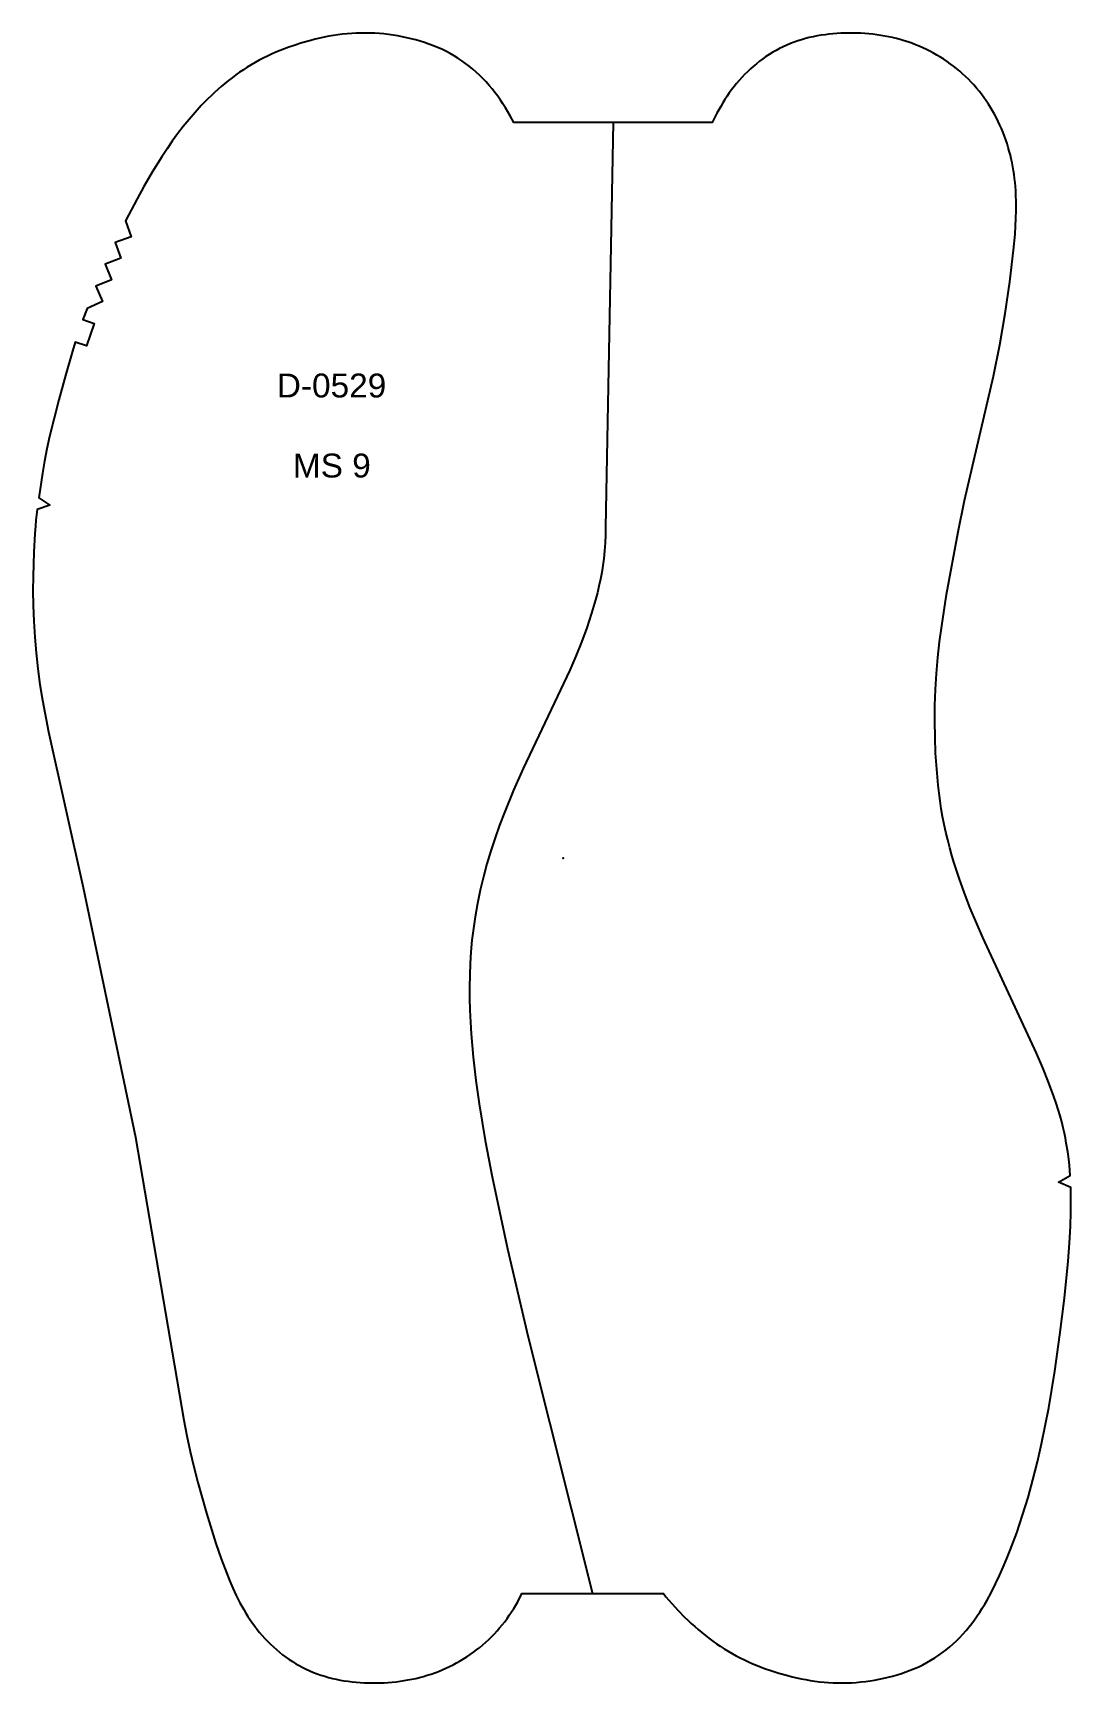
# Model space of a CAD drawing. Extents: x -397 to 4045, y -1309 to -990.
# Drawn here: x 2598.1 to 2771.8, y -1308.9 to -1032.7 of the extents above; entities that cross this region are included whole.
import ezdxf

# ---------------------------------------------------------------- set-up
doc = ezdxf.new("R2010")
doc.units = 0
doc.layers.add('DEFAULT', color=7, linetype='CONTINUOUS')
doc.styles.add('ARIAL_REGULAR', font='arial.ttf')

msp = doc.modelspace()

# ---------------------------------------------------------------- texts
at = {"layer": 'DEFAULT', "color": 1, "style": 'ARIAL_REGULAR'}
for s, p in [('D-0529', (2638.86, -1093.73)), ('MS 9', (2641.55, -1107.13))]:
    msp.add_text(s, height=4, dxfattribs=at).set_placement(p)

# ---------------------------------------------------------------- linework, layer by layer
at = {"layer": 'DEFAULT'}
msp.add_lwpolyline([(2711.91, -1047.35), (2711.74, -1047.72), (2678.54, -1047.72), (2677.92, -1046.56), (2677.53, -1045.89), (2677.13, -1045.23), (2676.71, -1044.58), (2676.28, -1043.94), (2675.84, -1043.31), (2675.37, -1042.69), (2674.9, -1042.08), (2674.4, -1041.49), (2673.89, -1040.91), (2673.36, -1040.35), (2672.81, -1039.8), (2672.25, -1039.27), (2671.67, -1038.76), (2671.07, -1038.27), (2670.45, -1037.8), (2669.83, -1037.35), (2669.18, -1036.93), (2668.53, -1036.52), (2667.85, -1036.14), (2667.17, -1035.78), (2666.48, -1035.44), (2665.77, -1035.13), (2665.06, -1034.84), (2664.33, -1034.57), (2663.6, -1034.32), (2662.86, -1034.09), (2662.12, -1033.88), (2661.37, -1033.69), (2660.61, -1033.51), (2659.86, -1033.35), (2659.1, -1033.21), (2658.33, -1033.08), (2657.57, -1032.97), (2656.8, -1032.88), (2656.03, -1032.81), (2655.26, -1032.76), (2654.49, -1032.73), (2653.72, -1032.72), (2652.95, -1032.72), (2652.17, -1032.75), (2651.4, -1032.79), (2650.63, -1032.85), (2649.86, -1032.93), (2649.1, -1033.03), (2648.33, -1033.14), (2647.57, -1033.27), (2646.81, -1033.42), (2646.06, -1033.58), (2645.3, -1033.76), (2644.56, -1033.95), (2643.07, -1034.37), (2641.59, -1034.84), (2640.86, -1035.09), (2640.14, -1035.36), (2639.42, -1035.64), (2638.7, -1035.93), (2637.99, -1036.24), (2637.29, -1036.57), (2636.6, -1036.91), (2635.92, -1037.27), (2635.24, -1037.64), (2634.57, -1038.03), (2633.92, -1038.44), (2633.27, -1038.86), (2632.63, -1039.29), (2632, -1039.74), (2631.37, -1040.2), (2630.76, -1040.67), (2630.16, -1041.15), (2629.57, -1041.65), (2628.99, -1042.16), (2628.42, -1042.68), (2627.85, -1043.21), (2627.3, -1043.75), (2626.22, -1044.86), (2625.18, -1046), (2624.17, -1047.17), (2623.2, -1048.37), (2622.26, -1049.6), (2621.36, -1050.85), (2620.48, -1052.13), (2619.63, -1053.42), (2618.02, -1056.01), (2616.6, -1058.44), (2615.47, -1060.5), (2613.56, -1064.18), (2614.46, -1066.85), (2611.8, -1067.77), (2612.77, -1070.42), (2610.13, -1071.41), (2611.17, -1074.03), (2608.56, -1075.09), (2609.68, -1077.68), (2607.1, -1078.81), (2606.41, -1080.69), (2608.3, -1081.36), (2607.03, -1085.09), (2605.13, -1084.48), (2604.65, -1085.98), (2603.47, -1090.04), (2602.37, -1094.13), (2600.82, -1100.28), (2600.37, -1102.35), (2599.98, -1104.38), (2599.63, -1106.42), (2599.02, -1110.53), (2600.87, -1111.78), (2598.76, -1112.51), (2598.55, -1114.25), (2598.45, -1115.28), (2598.35, -1116.49), (2598.17, -1119.64), (2598.06, -1123.72), (2598.05, -1126.07), (2598.09, -1128.57), (2598.18, -1131.18), (2598.33, -1133.84), (2598.56, -1136.5), (2598.86, -1139.15), (2599.22, -1141.79), (2599.65, -1144.43), (2600.64, -1149.68), (2606.43, -1175.74), (2615.18, -1217.57), (2623.3, -1264.94), (2623.79, -1267.57), (2624.34, -1270.18), (2624.95, -1272.78), (2625.63, -1275.36), (2627.09, -1280.5), (2628.67, -1285.6), (2629.53, -1288.13), (2630.48, -1290.63), (2630.98, -1291.87), (2631.52, -1293.09), (2632.08, -1294.31), (2632.69, -1295.5), (2633.01, -1296.08), (2633.34, -1296.66), (2633.68, -1297.24), (2634.03, -1297.8), (2634.39, -1298.36), (2634.77, -1298.91), (2635.16, -1299.45), (2635.57, -1299.97), (2635.99, -1300.49), (2636.42, -1301), (2636.87, -1301.5), (2637.33, -1301.98), (2637.81, -1302.46), (2638.29, -1302.91), (2638.79, -1303.36), (2639.31, -1303.79), (2639.83, -1304.21), (2640.36, -1304.61), (2640.91, -1304.99), (2641.47, -1305.36), (2642.03, -1305.71), (2642.61, -1306.04), (2643.2, -1306.35), (2643.79, -1306.64), (2644.39, -1306.92), (2645.01, -1307.17), (2645.63, -1307.41), (2646.25, -1307.62), (2646.89, -1307.82), (2647.53, -1308), (2648.17, -1308.17), (2648.82, -1308.31), (2649.48, -1308.45), (2650.13, -1308.56), (2650.8, -1308.66), (2651.46, -1308.74), (2652.13, -1308.81), (2652.8, -1308.86), (2653.47, -1308.9), (2654.14, -1308.93), (2654.81, -1308.94), (2655.48, -1308.94), (2656.15, -1308.93), (2656.82, -1308.9), (2657.49, -1308.86), (2658.16, -1308.8), (2658.82, -1308.73), (2659.48, -1308.65), (2660.15, -1308.55), (2660.8, -1308.44), (2661.46, -1308.31), (2662.11, -1308.17), (2662.76, -1308.01), (2663.4, -1307.83), (2664.04, -1307.65), (2664.68, -1307.44), (2665.3, -1307.22), (2665.93, -1306.99), (2666.55, -1306.74), (2667.16, -1306.47), (2667.76, -1306.19), (2668.36, -1305.89), (2668.95, -1305.58), (2669.53, -1305.25), (2670.1, -1304.91), (2670.67, -1304.56), (2671.22, -1304.19), (2671.77, -1303.8), (2672.3, -1303.4), (2672.83, -1302.99), (2673.34, -1302.57), (2673.84, -1302.13), (2674.33, -1301.67), (2674.81, -1301.21), (2675.27, -1300.73), (2675.72, -1300.23), (2676.16, -1299.73), (2676.59, -1299.22), (2677, -1298.69), (2677.4, -1298.15), (2677.78, -1297.61), (2678.15, -1297.05), (2678.51, -1296.48), (2678.85, -1295.91), (2679.18, -1295.33), (2679.5, -1294.74), (2679.79, -1294.14), (2679.89, -1293.94), (2703.56, -1293.94), (2704, -1294.49), (2705, -1295.66), (2706.04, -1296.8), (2707.12, -1297.91), (2707.68, -1298.45), (2708.24, -1298.98), (2708.81, -1299.5), (2709.39, -1300.01), (2709.98, -1300.5), (2710.59, -1300.99), (2711.2, -1301.46), (2711.82, -1301.92), (2712.45, -1302.37), (2713.09, -1302.8), (2713.74, -1303.22), (2714.4, -1303.63), (2715.06, -1304.02), (2715.74, -1304.39), (2716.42, -1304.75), (2717.12, -1305.09), (2717.82, -1305.42), (2718.52, -1305.73), (2719.24, -1306.02), (2719.96, -1306.3), (2720.68, -1306.57), (2721.41, -1306.82), (2722.89, -1307.29), (2724.38, -1307.71), (2725.13, -1307.9), (2725.88, -1308.07), (2726.64, -1308.24), (2727.39, -1308.38), (2728.15, -1308.52), (2728.92, -1308.63), (2729.68, -1308.73), (2730.45, -1308.81), (2731.22, -1308.87), (2732, -1308.91), (2732.77, -1308.94), (2733.54, -1308.94), (2734.31, -1308.93), (2735.08, -1308.9), (2735.86, -1308.85), (2736.62, -1308.77), (2737.39, -1308.68), (2738.16, -1308.58), (2738.92, -1308.45), (2739.68, -1308.31), (2740.44, -1308.15), (2741.19, -1307.97), (2741.94, -1307.78), (2742.68, -1307.57), (2743.42, -1307.34), (2744.15, -1307.09), (2744.88, -1306.82), (2745.59, -1306.53), (2746.3, -1306.22), (2746.99, -1305.88), (2747.68, -1305.52), (2748.35, -1305.14), (2749.01, -1304.73), (2749.65, -1304.3), (2750.28, -1303.86), (2750.89, -1303.38), (2751.49, -1302.89), (2752.07, -1302.39), (2752.63, -1301.86), (2753.18, -1301.31), (2753.71, -1300.75), (2754.22, -1300.17), (2754.72, -1299.58), (2755.2, -1298.97), (2755.66, -1298.35), (2756.11, -1297.72), (2756.54, -1297.08), (2756.95, -1296.43), (2757.35, -1295.77), (2757.74, -1295.1), (2758.48, -1293.74), (2759.17, -1292.36), (2759.83, -1290.96), (2760.46, -1289.55), (2761.06, -1288.12), (2761.63, -1286.69), (2762.71, -1283.79), (2763.7, -1280.86), (2764.61, -1277.91), (2765.43, -1274.93), (2766.16, -1271.92), (2766.83, -1268.91), (2768.07, -1262.85), (2768.61, -1259.81), (2769.1, -1256.75), (2769.95, -1250.63), (2770.71, -1244.49), (2771.31, -1238.34), (2771.54, -1235.3), (2771.7, -1232.49), (2771.77, -1230.14), (2771.79, -1228.31), (2771.75, -1225.99), (2769.71, -1225.09), (2771.66, -1223.99), (2771.52, -1222.24), (2771.41, -1221.22), (2771.25, -1220), (2771.01, -1218.56), (2770.86, -1217.75), (2770.68, -1216.89), (2770.48, -1215.98), (2770.24, -1215.02), (2769.96, -1214.01), (2769.65, -1212.96), (2769.3, -1211.86), (2768.91, -1210.73), (2768.03, -1208.38), (2767.06, -1205.96), (2766.02, -1203.51), (2757.03, -1184.13), (2755.96, -1181.68), (2754.94, -1179.21), (2753.97, -1176.73), (2753.07, -1174.21), (2752.24, -1171.67), (2751.86, -1170.39), (2751.5, -1169.11), (2751.16, -1167.81), (2750.85, -1166.52), (2750.57, -1165.21), (2750.31, -1163.9), (2750.08, -1162.59), (2749.88, -1161.27), (2749.7, -1159.95), (2749.55, -1158.62), (2749.31, -1155.96), (2749.14, -1153.29), (2749.03, -1150.62), (2748.98, -1147.95), (2749, -1145.28), (2749.09, -1142.62), (2749.27, -1139.95), (2749.51, -1137.29), (2749.81, -1134.64), (2750.16, -1131.99), (2750.98, -1126.71), (2752.88, -1116.2), (2753.95, -1110.97), (2758.8, -1090.17), (2759.86, -1084.93), (2760.79, -1079.67), (2761.57, -1074.39), (2762.19, -1069.08), (2762.43, -1066.42), (2762.52, -1065.08), (2762.58, -1063.75), (2762.62, -1062.41), (2762.61, -1061.08), (2762.57, -1059.75), (2762.54, -1059.08), (2762.49, -1058.42), (2762.43, -1057.75), (2762.35, -1057.09), (2762.27, -1056.43), (2762.17, -1055.77), (2762.05, -1055.11), (2761.93, -1054.46), (2761.79, -1053.8), (2761.64, -1053.16), (2761.47, -1052.51), (2761.29, -1051.87), (2761.09, -1051.23), (2760.88, -1050.6), (2760.66, -1049.97), (2760.42, -1049.35), (2760.17, -1048.73), (2759.9, -1048.12), (2759.62, -1047.52), (2759.32, -1046.92), (2759, -1046.33), (2758.68, -1045.75), (2758.33, -1045.17), (2757.98, -1044.61), (2757.6, -1044.05), (2757.22, -1043.51), (2756.82, -1042.97), (2756.41, -1042.44), (2755.98, -1041.93), (2755.54, -1041.42), (2755.09, -1040.93), (2754.63, -1040.45), (2754.15, -1039.99), (2753.66, -1039.53), (2753.16, -1039.09), (2752.65, -1038.67), (2752.13, -1038.25), (2751.59, -1037.86), (2751.05, -1037.47), (2750.49, -1037.1), (2749.93, -1036.75), (2749.35, -1036.4), (2748.77, -1036.08), (2748.18, -1035.77), (2747.59, -1035.47), (2746.98, -1035.19), (2746.37, -1034.92), (2745.75, -1034.67), (2745.13, -1034.44), (2744.5, -1034.22), (2743.86, -1034.01), (2743.22, -1033.82), (2742.58, -1033.65), (2741.93, -1033.49), (2741.28, -1033.35), (2740.63, -1033.22), (2739.97, -1033.11), (2739.31, -1033.01), (2738.64, -1032.93), (2737.98, -1032.86), (2737.31, -1032.8), (2736.64, -1032.76), (2735.97, -1032.73), (2735.3, -1032.72), (2734.63, -1032.72), (2733.96, -1032.73), (2733.29, -1032.76), (2732.62, -1032.79), (2731.95, -1032.85), (2731.28, -1032.92), (2730.62, -1033), (2729.96, -1033.1), (2729.3, -1033.21), (2728.64, -1033.34), (2727.99, -1033.49), (2727.35, -1033.65), (2726.71, -1033.84), (2726.08, -1034.03), (2725.45, -1034.25), (2724.83, -1034.49), (2724.22, -1034.74), (2723.61, -1035.02), (2723.02, -1035.31), (2722.43, -1035.62), (2721.86, -1035.95), (2721.29, -1036.3), (2720.73, -1036.67), (2720.19, -1037.05), (2719.65, -1037.45), (2719.13, -1037.87), (2718.62, -1038.3), (2718.12, -1038.74), (2717.63, -1039.2), (2717.15, -1039.67), (2716.69, -1040.16), (2716.24, -1040.66), (2715.81, -1041.16), (2715.39, -1041.68), (2714.99, -1042.21), (2714.59, -1042.75), (2714.22, -1043.3), (2713.85, -1043.86), (2713.5, -1044.42), (2713.16, -1045), (2712.83, -1045.58), (2712.51, -1046.16)], close=True, dxfattribs=at)
msp.add_lwpolyline([(2695.14, -1047.72), (2693.9, -1115.49), (2693.86, -1116.8), (2693.8, -1118.09), (2693.71, -1119.39), (2693.58, -1120.68), (2693.43, -1121.85), (2693.24, -1123.01), (2693.03, -1124.16), (2692.78, -1125.31), (2692.51, -1126.46), (2692.21, -1127.6), (2691.89, -1128.73), (2691.55, -1129.86), (2691.16, -1131.08), (2690.75, -1132.29), (2689.86, -1134.68), (2688.9, -1137.05), (2687.89, -1139.4), (2680.11, -1155.86), (2678.49, -1159.5), (2676.97, -1163.19), (2676.16, -1165.32), (2675.4, -1167.46), (2674.69, -1169.62), (2674.03, -1171.8), (2673.43, -1174), (2672.9, -1176.21), (2672.43, -1178.43), (2672.04, -1180.67), (2671.76, -1182.61), (2671.53, -1184.56), (2671.36, -1186.52), (2671.23, -1188.48), (2671.15, -1190.44), (2671.12, -1192.4), (2671.13, -1194.37), (2671.18, -1196.33), (2671.26, -1198.3), (2671.38, -1200.27), (2671.72, -1204.19), (2672.18, -1208.1), (2672.72, -1212), (2673.73, -1218.1), (2674.88, -1224.18), (2677.49, -1236.27), (2680.93, -1251.07), (2691.72, -1293.94)], dxfattribs=at)
at = {"layer": 'DEFAULT', "color": 4}
msp.add_point((2686.8, -1170.83), dxfattribs=at)

msp.set_redraw_order([(e.dxf.handle, doc.entitydb.next_handle()) for e in msp.query("TEXT MTEXT ATTDEF DIMENSION ARC_DIMENSION")])  # texts and dimensions are drawn at this point

doc.saveas('drawing.dxf')
